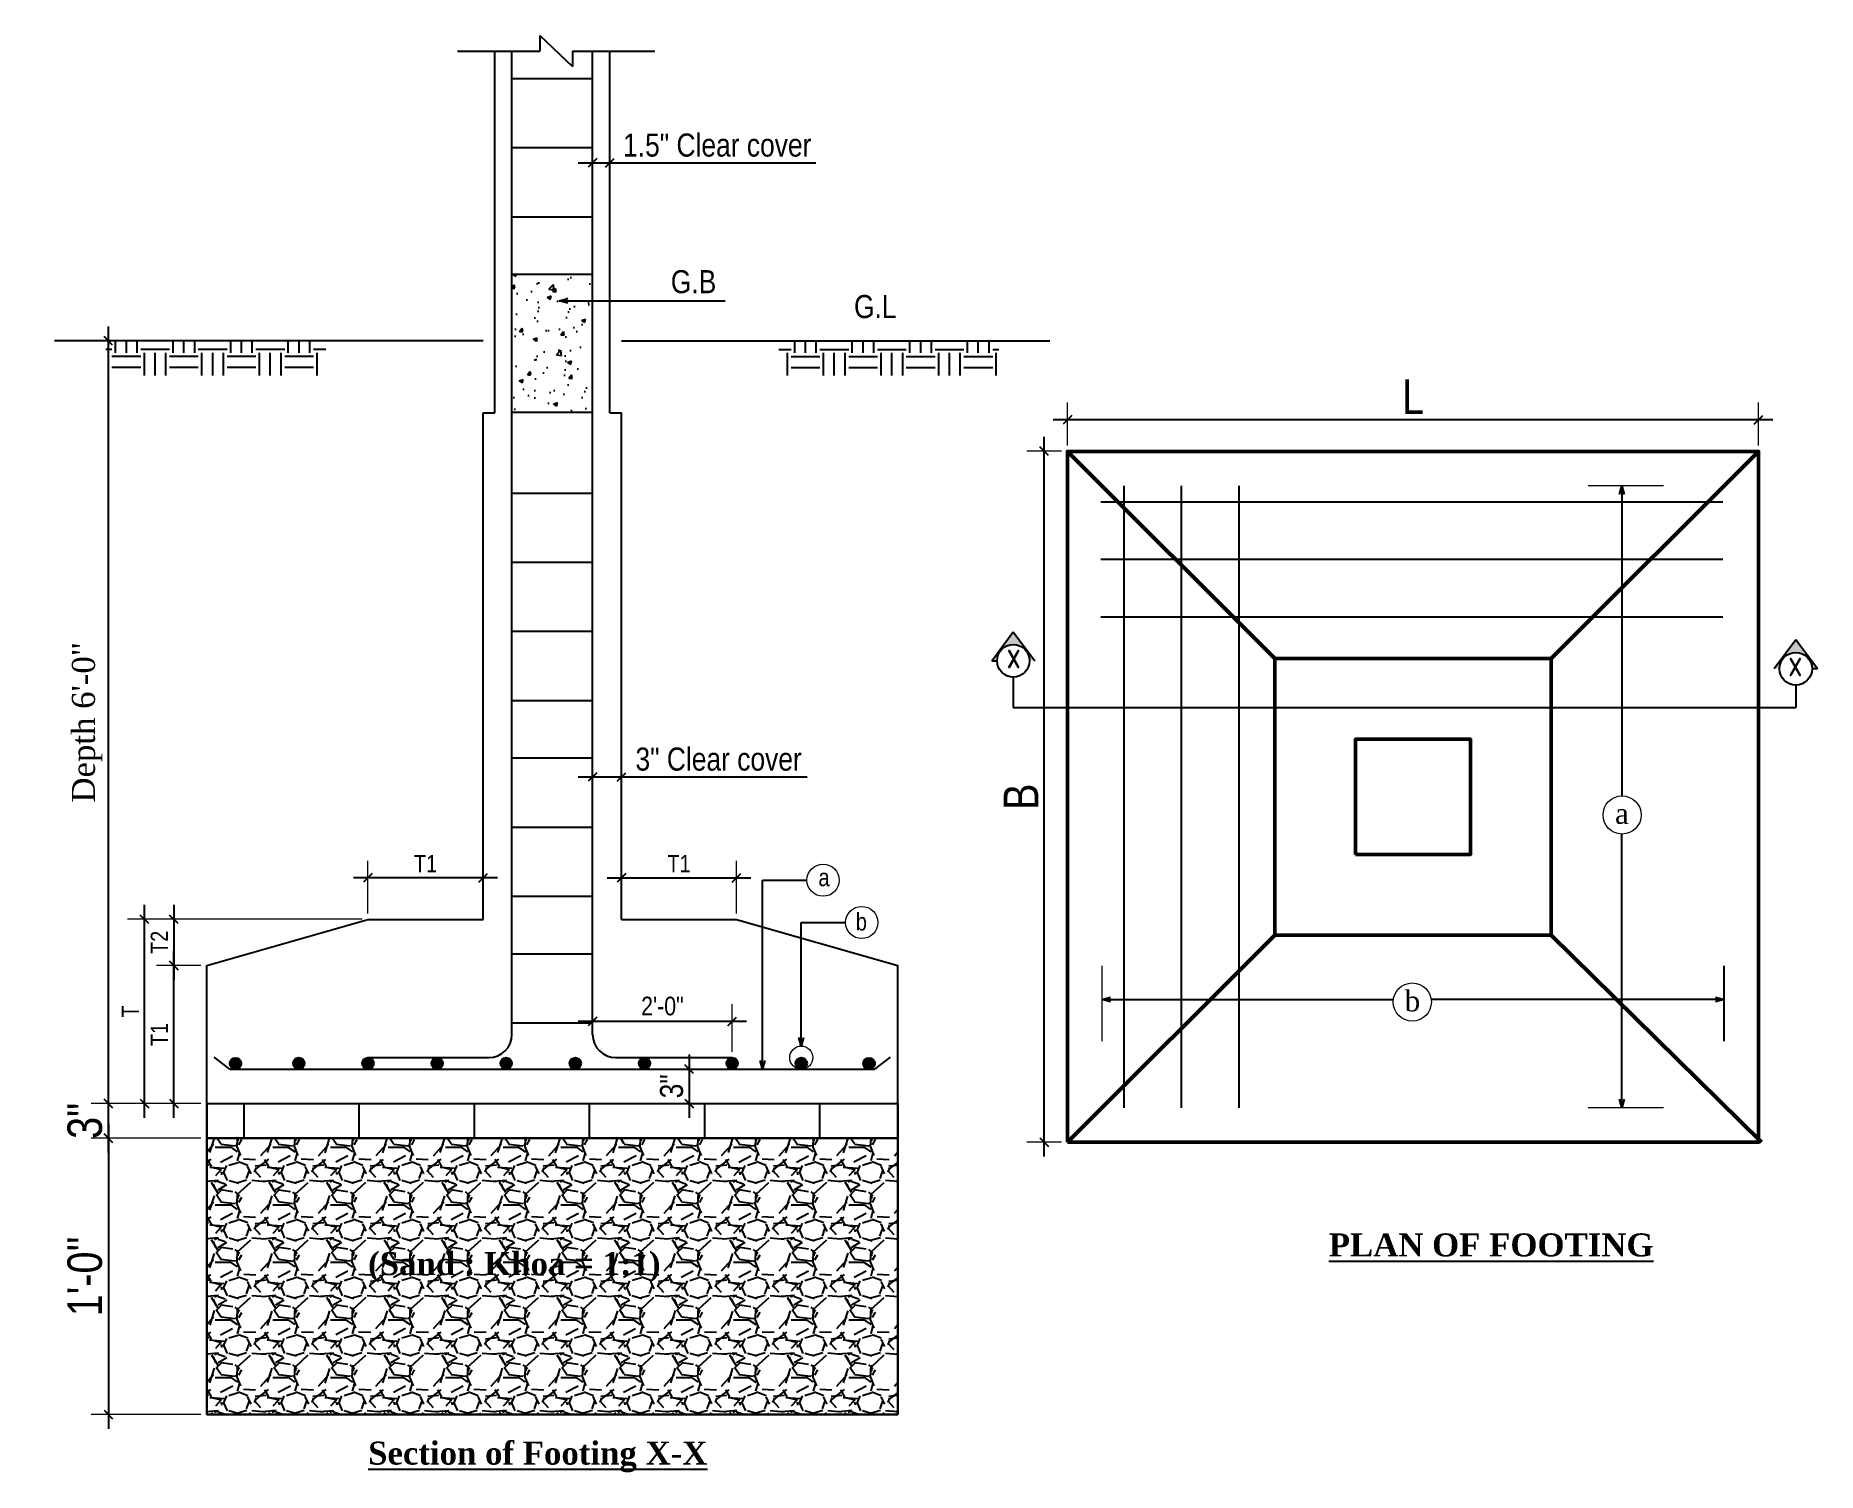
# Model space of a CAD drawing. Header units: inches. Extents: x -4010 to 92088, y -38563 to -1318.
# Drawn here: x 87146.7 to 87301.4, y -34894.1 to -34769.3 of the extents above; entities that cross this region are included whole.
import ezdxf

# ---------------------------------------------------------------- set-up
doc = ezdxf.new("R2010")
doc.units = ezdxf.units.IN
doc.header["$MEASUREMENT"] = 0
doc.header["$PDMODE"] = 99
for name, color, linetype, lineweight in [('Column', 2, 'Continuous', 50), ('DIM', 7, 'Continuous', 15), ('Footing', 250, 'Continuous', 30)]:
    doc.layers.add(name, color=color, linetype=linetype, lineweight=lineweight)
for name, color, linetype in [('con_out1', 2, 'Continuous'), ('Hatch', 3, 'Continuous'), ('Rod', 1, 'Continuous'), ('Tax', 250, 'Continuous'), ('TEX', 7, 'Continuous')]:
    doc.layers.add(name, color=color, linetype=linetype)
doc.styles.add('SECTION', font='romand.shx', dxfattribs={"height": 100})
doc.styles.get("Standard").update_dxf_attribs({"font": 'ARIALN.TTF'})
doc.dimstyles.new('_20', dxfattribs={"dimscale": 0.25, "dimtxt": 7, "dimasz": 5, "dimexe": 6, "dimexo": 2, "dimgap": 2, "dimtad": 1, "dimdec": 1, "dimzin": 3, "dimdsep": 46, "dimlunit": 4, "dimtxsty": 'Standard', "dimblk": 'OBLIQUE', "dimcen": 0, "dimdle": 5, "dimclrt": 7, "dimazin": 0, "dimtfac": 0.0375, "dimtdec": 1, "dimtofl": 0, "dimtmove": 0, "dimatfit": 3, "dimldrblk": 'OPEN30', "dimfxl": 6, "dimtvp": 0.8, "dimtolj": 1, "dimtzin": 0, "dimlwe": -1, "dimarcsym": 0})

msp = doc.modelspace()

# ---------------------------------------------------------------- texts
at = {"layer": 'DIM'}
for s, p in [('a', (87214.705, -34843.164)), ('b', (87217.948, -34847.006))]:
    msp.add_text(s, height=1.519, dxfattribs=at).set_placement(p)
for s, insert, char_height, attachment_point in [('G.B', (87201.892, -34789.669), 2, 1), ('G.L', (87217.793, -34791.828), 2, 1), ('\\A1;{\\fTimes New Roman|b0|i0|c0|p18;a}', (87284.46, -34836.864), 1.8, 5), ('{\\fTimes New Roman|b0|i0|c0|p18;b}', (87266.27, -34853.138), 1.8, 5)]:
    msp.add_mtext(s, dxfattribs=dict(at, insert=insert, char_height=char_height, attachment_point=attachment_point))
at = {"layer": 'TEX', "char_height": 1.5, "style": 'SECTION'}
for insert, attachment_point in [((87231.023, -34822.686), 1), ((87300.15, -34823.381), 3)]:
    msp.add_mtext('X', dxfattribs=dict(at, insert=insert, attachment_point=attachment_point))
at = {"layer": 'TEX', "char_height": 2, "width": 81.96997, "attachment_point": 1}
for s, insert in [('\\pt18;{\\fTimes New Roman|b1|i0|c0|p18;\\LPLAN OF FOOTING}', (87259.004, -34873.312)), ('{\\fTimes New Roman|b1|i0|c0|p18;(Sand : Khoa = 1:1)}', (87175.613, -34874.936)), ('{\\fTimes New Roman|b1|i0|c0|p18;\\LSection of Footing X-X}', (87175.613, -34891.391))]:
    msp.add_mtext(s, dxfattribs=dict(at, insert=insert))

# ---------------------------------------------------------------- blocks, each defined once
blk = doc.blocks.new('_Oblique')
at = {"color": 0, "linetype": 'ByBlock', "lineweight": -2}
blk.add_line((-0.5, -0.5), (0.5, 0.5), dxfattribs=at)
blk = doc.blocks.new('_Open30')
at = {"color": 0, "linetype": 'ByBlock', "lineweight": -2}
for p, q in [((-1, 0.27), (0, 0)), ((0, 0), (-1, -0.27)), ((0, 0), (-1, 0))]:
    blk.add_line(p, q, dxfattribs=at)
blk = doc.blocks.new('*D1321')
at = {"layer": 'Defpoints', "color": 0}
for p in [(87197.6, -34833.68), (87197.6, -34834.75), (87195.1, -34838.06)]:
    blk.add_point(p, dxfattribs=at)
at = {"layer": 'DIM', "color": 0}
for p, q in [((87195.1, -34837.56), (87195.1, -34832.18)), ((87197.6, -34834.25), (87197.6, -34832.18))]:
    blk.add_line(p, q, dxfattribs=at)
at = {"layer": 'DIM', "color": 0, "lineweight": -2}
for p, q in [((87193.85, -34833.68), (87197.6, -34833.68)), ((87197.6, -34833.68), (87213.73, -34833.68))]:
    blk.add_line(p, q, dxfattribs=at)
at = {"layer": 'DIM', "color": 0, "lineweight": -2, "xscale": 0.75, "yscale": 0.75, "zscale": 0.75, "rotation": 180}
blk.add_blockref('_Oblique', (87195.1, -34833.68), dxfattribs=at)
at = {"layer": 'DIM', "color": 0, "lineweight": -2, "xscale": 0.75, "yscale": 0.75, "zscale": 0.75}
blk.add_blockref('_Oblique', (87197.6, -34833.68), dxfattribs=at)
at = {"layer": 'DIM', "color": 7, "insert": (87206.04, -34832.14), "char_height": 3, "attachment_point": 5}
blk.add_mtext('\\A1;{\\H0.6667x;\\C7;3" Clear cover}', dxfattribs=at)
blk = doc.blocks.new('*D1258')
at = {"layer": 'Defpoints', "color": 0}
for p in [(87196.6, -34780.36), (87195.1, -34781.43), (87196.6, -34781.74)]:
    blk.add_point(p, dxfattribs=at)
at = {"layer": 'DIM', "color": 0}
for p, q in [((87195.1, -34780.93), (87195.1, -34778.86)), ((87196.6, -34781.24), (87196.6, -34778.86))]:
    blk.add_line(p, q, dxfattribs=at)
at = {"layer": 'DIM', "color": 0, "lineweight": -2}
for p, q in [((87193.85, -34780.36), (87196.6, -34780.36)), ((87196.6, -34780.36), (87214.49, -34780.36))]:
    blk.add_line(p, q, dxfattribs=at)
at = {"layer": 'DIM', "color": 0, "lineweight": -2, "xscale": 0.75, "yscale": 0.75, "zscale": 0.75, "rotation": 180}
blk.add_blockref('_Oblique', (87195.1, -34780.36), dxfattribs=at)
at = {"layer": 'DIM', "color": 0, "lineweight": -2, "xscale": 0.75, "yscale": 0.75, "zscale": 0.75}
blk.add_blockref('_Oblique', (87196.6, -34780.36), dxfattribs=at)
at = {"layer": 'DIM', "color": 7, "insert": (87205.92, -34778.82), "char_height": 3, "attachment_point": 5}
blk.add_mtext('\\A1;{\\H0.6667x;\\C7;1.5" Clear cover}', dxfattribs=at)
blk = doc.blocks.new('*D1322')
at = {"layer": 'Defpoints', "color": 0}
for p in [(87153.06, -34795.81), (87179.28, -34795.81), (87161.6, -34862.04)]:
    blk.add_point(p, dxfattribs=at)
at = {"layer": 'DIM', "color": 0, "lineweight": -2}
blk.add_line((87153.06, -34863.29), (87153.06, -34794.56), dxfattribs=at)
at = {"layer": 'DIM', "color": 0}
for p, q in [((87178.78, -34795.81), (87151.56, -34795.81)), ((87161.1, -34862.04), (87151.56, -34862.04))]:
    blk.add_line(p, q, dxfattribs=at)
at = {"layer": 'DIM', "color": 0, "lineweight": -2, "xscale": 0.75, "yscale": 0.75, "zscale": 0.75}
for p, rotation in [((87153.06, -34795.81), 90), ((87153.06, -34862.04), 270)]:
    blk.add_blockref('_Oblique', p, dxfattribs=dict(at, rotation=rotation))
at = {"layer": 'DIM', "color": 7, "insert": (87151.22, -34828.93), "char_height": 3, "attachment_point": 5, "rotation": 90}
blk.add_mtext('\\A1;{\\fTimes New Roman|b0|i0|c0|p18;\\H0.6667x;\\C256;Depth 6\'-0"}', dxfattribs=at)
blk = doc.blocks.new('*D1323')
at = {"layer": 'Defpoints', "color": 0}
for p in [(87202.1, -34859.04), (87202.16, -34862.04), (87203.48, -34862.04)]:
    blk.add_point(p, dxfattribs=at)
at = {"layer": 'DIM', "color": 0, "lineweight": -2}
blk.add_line((87203.48, -34857.79), (87203.48, -34863.29), dxfattribs=at)
at = {"layer": 'DIM', "color": 0}
for p, q in [((87202.6, -34859.04), (87204.98, -34859.04)), ((87202.66, -34862.04), (87204.98, -34862.04))]:
    blk.add_line(p, q, dxfattribs=at)
at = {"layer": 'DIM', "color": 0, "lineweight": -2, "xscale": 0.75, "yscale": 0.75, "zscale": 0.75}
for p, rotation in [((87203.48, -34859.04), 90), ((87203.48, -34862.04), 270)]:
    blk.add_blockref('_Oblique', p, dxfattribs=dict(at, rotation=rotation))
at = {"layer": 'DIM', "color": 7, "insert": (87201.96, -34860.54), "char_height": 3, "attachment_point": 5, "rotation": 90}
blk.add_mtext('\\A1;{\\H0.6667x;\\C7;3"}', dxfattribs=at)
blk = doc.blocks.new('*D1324')
at = {"layer": 'Defpoints', "color": 0}
for p in [(87175.6, -34842.45), (87175.6, -34846.04), (87185.6, -34846.04)]:
    blk.add_point(p, dxfattribs=at)
at = {"layer": 'DIM', "color": 0}
for p, q in [((87175.6, -34845.54), (87175.6, -34840.95)), ((87185.6, -34845.54), (87185.6, -34840.95))]:
    blk.add_line(p, q, dxfattribs=at)
at = {"layer": 'DIM', "color": 0, "lineweight": -2}
blk.add_line((87186.85, -34842.45), (87174.35, -34842.45), dxfattribs=at)
at = {"layer": 'DIM', "color": 0, "lineweight": -2, "xscale": 0.75, "yscale": 0.75, "zscale": 0.75, "rotation": 180}
blk.add_blockref('_Oblique', (87175.6, -34842.45), dxfattribs=at)
at = {"layer": 'DIM', "color": 0, "lineweight": -2, "xscale": 0.75, "yscale": 0.75, "zscale": 0.75}
blk.add_blockref('_Oblique', (87185.6, -34842.45), dxfattribs=at)
at = {"layer": 'DIM', "color": 7, "insert": (87180.6, -34841.2), "char_height": 3, "attachment_point": 5}
blk.add_mtext('\\A1;{\\H0.5x;\\C7;T1}', dxfattribs=at)
blk = doc.blocks.new('*D1325')
at = {"layer": 'Defpoints', "color": 0}
for p in [(87207.6, -34842.45), (87197.6, -34846.04), (87207.6, -34846.04)]:
    blk.add_point(p, dxfattribs=at)
at = {"layer": 'DIM', "color": 0}
for p, q in [((87197.6, -34845.54), (87197.6, -34840.95)), ((87207.6, -34845.54), (87207.6, -34840.95))]:
    blk.add_line(p, q, dxfattribs=at)
at = {"layer": 'DIM', "color": 0, "lineweight": -2}
blk.add_line((87196.35, -34842.45), (87208.85, -34842.45), dxfattribs=at)
at = {"layer": 'DIM', "color": 0, "lineweight": -2, "xscale": 0.75, "yscale": 0.75, "zscale": 0.75, "rotation": 180}
blk.add_blockref('_Oblique', (87197.6, -34842.45), dxfattribs=at)
at = {"layer": 'DIM', "color": 0, "lineweight": -2, "xscale": 0.75, "yscale": 0.75, "zscale": 0.75}
blk.add_blockref('_Oblique', (87207.6, -34842.45), dxfattribs=at)
at = {"layer": 'DIM', "color": 7, "insert": (87202.6, -34841.2), "char_height": 3, "attachment_point": 5}
blk.add_mtext('\\A1;{\\H0.5x;\\C7;T1}', dxfattribs=at)
blk = doc.blocks.new('*D1326')
at = {"layer": 'Defpoints', "color": 0}
for p in [(87158.74, -34850.04), (87161.6, -34850.04), (87161.35, -34862.04)]:
    blk.add_point(p, dxfattribs=at)
at = {"layer": 'DIM', "color": 0, "lineweight": -2}
blk.add_line((87158.74, -34863.29), (87158.74, -34848.79), dxfattribs=at)
at = {"layer": 'DIM', "color": 0}
for p, q in [((87161.1, -34850.04), (87157.24, -34850.04)), ((87160.85, -34862.04), (87157.24, -34862.04))]:
    blk.add_line(p, q, dxfattribs=at)
at = {"layer": 'DIM', "color": 0, "lineweight": -2, "xscale": 0.75, "yscale": 0.75, "zscale": 0.75}
for p, rotation in [((87158.74, -34850.04), 90), ((87158.74, -34862.04), 270)]:
    blk.add_blockref('_Oblique', p, dxfattribs=dict(at, rotation=rotation))
at = {"layer": 'DIM', "color": 7, "insert": (87157.49, -34856.04), "char_height": 3, "attachment_point": 5, "rotation": 90}
blk.add_mtext('\\A1;{\\H0.5x;\\C7;T1}', dxfattribs=at)
blk = doc.blocks.new('*D1327')
at = {"layer": 'Defpoints', "color": 0}
for p in [(87175.6, -34846.04), (87158.74, -34850.04), (87161.6, -34850.04)]:
    blk.add_point(p, dxfattribs=at)
at = {"layer": 'DIM', "color": 0, "lineweight": -2}
blk.add_line((87158.74, -34844.79), (87158.74, -34851.29), dxfattribs=at)
at = {"layer": 'DIM', "color": 0}
for p, q in [((87175.1, -34846.04), (87157.24, -34846.04)), ((87161.1, -34850.04), (87157.24, -34850.04))]:
    blk.add_line(p, q, dxfattribs=at)
at = {"layer": 'DIM', "color": 0, "lineweight": -2, "xscale": 0.75, "yscale": 0.75, "zscale": 0.75}
for p, rotation in [((87158.74, -34846.04), 90), ((87158.74, -34850.04), 270)]:
    blk.add_blockref('_Oblique', p, dxfattribs=dict(at, rotation=rotation))
at = {"layer": 'DIM', "color": 7, "insert": (87157.49, -34848.04), "char_height": 3, "attachment_point": 5, "rotation": 90}
blk.add_mtext('\\A1;{\\H0.5x;\\C7;T2}', dxfattribs=at)
blk = doc.blocks.new('*D1328')
at = {"layer": 'Defpoints', "color": 0}
for p in [(87156.21, -34846.04), (87175.6, -34846.04), (87161.6, -34862.04)]:
    blk.add_point(p, dxfattribs=at)
at = {"layer": 'DIM', "color": 0, "lineweight": -2}
blk.add_line((87156.21, -34863.29), (87156.21, -34844.79), dxfattribs=at)
at = {"layer": 'DIM', "color": 0}
for p, q in [((87175.1, -34846.04), (87154.71, -34846.04)), ((87161.1, -34862.04), (87154.71, -34862.04))]:
    blk.add_line(p, q, dxfattribs=at)
at = {"layer": 'DIM', "color": 0, "lineweight": -2, "xscale": 0.75, "yscale": 0.75, "zscale": 0.75}
for p, rotation in [((87156.21, -34846.04), 90), ((87156.21, -34862.04), 270)]:
    blk.add_blockref('_Oblique', p, dxfattribs=dict(at, rotation=rotation))
at = {"layer": 'DIM', "color": 7, "insert": (87154.96, -34854.04), "char_height": 3, "attachment_point": 5, "rotation": 90}
blk.add_mtext('\\A1;{\\H0.5x;\\C7;T}', dxfattribs=at)
blk = doc.blocks.new('*D1329')
at = {"layer": 'Defpoints', "color": 0}
for p in [(87195.1, -34854.91), (87195.1, -34855.06), (87207.21, -34858.04)]:
    blk.add_point(p, dxfattribs=at)
at = {"layer": 'DIM', "color": 0}
for p, q in [((87195.1, -34854.56), (87195.1, -34853.41)), ((87207.21, -34857.54), (87207.21, -34853.41))]:
    blk.add_line(p, q, dxfattribs=at)
at = {"layer": 'DIM', "color": 0, "lineweight": -2}
blk.add_line((87208.46, -34854.91), (87193.85, -34854.91), dxfattribs=at)
at = {"layer": 'DIM', "color": 0, "lineweight": -2, "xscale": 0.75, "yscale": 0.75, "zscale": 0.75, "rotation": 180}
blk.add_blockref('_Oblique', (87195.1, -34854.91), dxfattribs=at)
at = {"layer": 'DIM', "color": 0, "lineweight": -2, "xscale": 0.75, "yscale": 0.75, "zscale": 0.75}
blk.add_blockref('_Oblique', (87207.21, -34854.91), dxfattribs=at)
at = {"layer": 'DIM', "color": 7, "insert": (87201.16, -34853.58), "char_height": 3, "attachment_point": 5}
blk.add_mtext('\\A1;{\\H0.54x;\\C7;2\'-0"}', dxfattribs=at)
blk = doc.blocks.new('*D1259')
at = {"layer": 'Defpoints', "color": 0}
for p in [(87153.06, -34862.04), (87161.35, -34862.04), (87161.6, -34865.04)]:
    blk.add_point(p, dxfattribs=at)
at = {"layer": 'DIM', "color": 0, "lineweight": -2}
blk.add_line((87153.06, -34866.29), (87153.06, -34860.79), dxfattribs=at)
at = {"layer": 'DIM', "color": 0}
for p, q in [((87160.85, -34862.04), (87151.56, -34862.04)), ((87161.1, -34865.04), (87151.56, -34865.04))]:
    blk.add_line(p, q, dxfattribs=at)
at = {"layer": 'DIM', "color": 0, "lineweight": -2, "xscale": 0.75, "yscale": 0.75, "zscale": 0.75}
for p, rotation in [((87153.06, -34862.04), 90), ((87153.06, -34865.04), 270)]:
    blk.add_blockref('_Oblique', p, dxfattribs=dict(at, rotation=rotation))
at = {"layer": 'DIM', "color": 7, "insert": (87151.03, -34863.54), "char_height": 3, "attachment_point": 5, "rotation": 90}
blk.add_mtext('\\A1;{\\C7;3"}', dxfattribs=at)
blk = doc.blocks.new('*D1330')
at = {"layer": 'Defpoints', "color": 0}
for p in [(87236.32, -34802.66), (87236.32, -34805.4), (87296.32, -34805.4)]:
    blk.add_point(p, dxfattribs=at)
at = {"layer": 'DIM', "color": 0}
for p, q in [((87236.32, -34804.9), (87236.32, -34801.16)), ((87296.32, -34804.9), (87296.32, -34801.16))]:
    blk.add_line(p, q, dxfattribs=at)
at = {"layer": 'DIM', "color": 0, "lineweight": -2}
blk.add_line((87297.57, -34802.66), (87235.07, -34802.66), dxfattribs=at)
at = {"layer": 'DIM', "color": 0, "lineweight": -2, "xscale": 0.75, "yscale": 0.75, "zscale": 0.75, "rotation": 180}
blk.add_blockref('_Oblique', (87236.32, -34802.66), dxfattribs=at)
at = {"layer": 'DIM', "color": 0, "lineweight": -2, "xscale": 0.75, "yscale": 0.75, "zscale": 0.75}
blk.add_blockref('_Oblique', (87296.32, -34802.66), dxfattribs=at)
at = {"layer": 'DIM', "color": 7, "insert": (87266.32, -34800.66), "char_height": 3, "attachment_point": 5}
blk.add_mtext('\\A1;{\\C7;L}', dxfattribs=at)
blk = doc.blocks.new('*D1331')
at = {"layer": 'Defpoints', "color": 0}
for p in [(87234.29, -34805.4), (87236.32, -34805.4), (87236.32, -34865.4)]:
    blk.add_point(p, dxfattribs=at)
at = {"layer": 'DIM', "color": 0}
for p, q in [((87235.82, -34805.4), (87232.79, -34805.4)), ((87235.82, -34865.4), (87232.79, -34865.4))]:
    blk.add_line(p, q, dxfattribs=at)
at = {"layer": 'DIM', "color": 0, "lineweight": -2}
blk.add_line((87234.29, -34866.65), (87234.29, -34804.15), dxfattribs=at)
at = {"layer": 'DIM', "color": 0, "lineweight": -2, "xscale": 0.75, "yscale": 0.75, "zscale": 0.75}
for p, rotation in [((87234.29, -34805.4), 90), ((87234.29, -34865.4), 270)]:
    blk.add_blockref('_Oblique', p, dxfattribs=dict(at, rotation=rotation))
at = {"layer": 'DIM', "color": 7, "insert": (87232.29, -34835.4), "char_height": 3, "attachment_point": 5, "rotation": 90}
blk.add_mtext('\\A1;{\\C7;B}', dxfattribs=at)
blk = doc.blocks.new('*D1332')
at = {"layer": 'Defpoints', "color": 0}
for p in [(87161.6, -34865.04), (87153.06, -34889.04), (87161.6, -34889.04)]:
    blk.add_point(p, dxfattribs=at)
at = {"layer": 'DIM', "color": 0, "lineweight": -2}
blk.add_line((87153.06, -34863.79), (87153.06, -34890.29), dxfattribs=at)
at = {"layer": 'DIM', "color": 0}
for p, q in [((87161.1, -34865.04), (87151.56, -34865.04)), ((87161.1, -34889.04), (87151.56, -34889.04))]:
    blk.add_line(p, q, dxfattribs=at)
at = {"layer": 'DIM', "color": 0, "lineweight": -2, "xscale": 0.75, "yscale": 0.75, "zscale": 0.75}
for p, rotation in [((87153.06, -34865.04), 90), ((87153.06, -34889.04), 270)]:
    blk.add_blockref('_Oblique', p, dxfattribs=dict(at, rotation=rotation))
at = {"layer": 'DIM', "color": 7, "insert": (87151.03, -34877.04), "char_height": 3, "attachment_point": 5, "rotation": 90}
blk.add_mtext("\\A1;1'-0''", dxfattribs=at)

# ---------------------------------------------------------------- dimensions: what is measured, and where the dimension line sits
at = {"layer": 'DIM'}
for base, p1, p2, text, picture, middle in [((87196.601, -34780.358), (87195.101, -34781.432), (87196.601, -34781.736), '{\\H0.6667x;\\C7;1.5" Clear cover}', '*D1258', (87205.919, -34778.824)), ((87236.324, -34802.662), (87296.324, -34805.404), (87236.324, -34805.404), '{\\C7;L}', '*D1330', (87266.324, -34800.662)), ((87197.601, -34833.678), (87195.101, -34838.059), (87197.601, -34834.752), '{\\H0.6667x;\\C7;3" Clear cover}', '*D1321', (87206.04, -34832.143)), ((87207.601, -34842.454), (87197.601, -34846.045), (87207.601, -34846.045), '{\\H0.5x;\\C7;T1}', '*D1325', (87202.601, -34841.201)), ((87195.101, -34854.907), (87207.213, -34858.045), (87195.101, -34855.059), '{\\H0.54x;\\C7;2\'-0"}', '*D1329', (87201.157, -34853.58))]:
    dim = msp.add_linear_dim(base=base, p1=p1, p2=p2, text=text, dimstyle='_20', override={"dimtxt": 12, "dimasz": 3}, dxfattribs=at)
    dim.commit()
    dim.dimension.update_dxf_attribs({"geometry": picture, "text_midpoint": middle})
for base, p1, p2, text, picture, middle in [((87153.062, -34795.806), (87161.601, -34862.045), (87179.283, -34795.806), '{\\fTimes New Roman|b0|i0|c0|p18;\\H0.6667x;\\C256;Depth 6\'-0"}', '*D1322', (87153.062, -34828.926)), ((87153.062, -34862.045), (87161.601, -34865.045), (87161.351, -34862.045), '{\\C7;<>}', '*D1259', (87153.062, -34863.545))]:
    dim = msp.add_linear_dim(base=base, p1=p1, p2=p2, angle=90, text=text, dimstyle='_20', override={"dimtxt": 12, "dimasz": 3}, dxfattribs=at)
    dim.commit()
    dim.dimension.update_dxf_attribs({"geometry": picture, "text_midpoint": middle, "dimtype": 160})
for base, p1, p2, text, picture, middle in [((87234.29, -34805.404), (87236.324, -34865.404), (87236.324, -34805.404), '{\\C7;B}', '*D1331', (87232.29, -34835.404)), ((87156.207, -34846.045), (87161.601, -34862.045), (87175.601, -34846.045), '{\\H0.5x;\\C7;T}', '*D1328', (87154.957, -34854.045)), ((87158.741, -34850.045), (87175.601, -34846.045), (87161.601, -34850.045), '{\\H0.5x;\\C7;T2}', '*D1327', (87157.488, -34848.045)), ((87158.741, -34850.045), (87161.351, -34862.045), (87161.601, -34850.045), '{\\H0.5x;\\C7;T1}', '*D1326', (87157.488, -34856.045)), ((87203.484, -34862.045), (87202.1, -34859.045), (87202.155, -34862.045), '{\\H0.6667x;\\C7;<>}', '*D1323', (87201.963, -34860.545)), ((87153.062, -34889.045), (87161.601, -34865.045), (87161.601, -34889.045), "1'-0''", '*D1332', (87151.031, -34877.045))]:
    dim = msp.add_linear_dim(base=base, p1=p1, p2=p2, angle=90, text=text, dimstyle='_20', override={"dimtxt": 12, "dimasz": 3}, dxfattribs=at)
    dim.commit()
    dim.dimension.update_dxf_attribs({"geometry": picture, "text_midpoint": middle})
dim = msp.add_linear_dim(base=(87175.601, -34842.454), p1=(87185.601, -34846.045), p2=(87175.601, -34846.045), text='{\\H0.5x;\\C7;T1}', dimstyle='_20', override={"dimtxt": 12, "dimasz": 3}, dxfattribs=at)
dim.commit()
dim.dimension.update_dxf_attribs({"geometry": '*D1324', "text_midpoint": (87180.601, -34842.454), "dimtype": 160})

# ---------------------------------------------------------------- hatches: boundary and pattern name
at = {"layer": 'Hatch'}
h = msp.add_hatch(dxfattribs=at)
h.set_pattern_fill('AR-CONC', color=256, scale=0.5, style=0)
h.set_pattern_definition([(50, (87109.8316, -34902.7886), (3.5863, -0.31376), [0.375, -4.125]), (355, (87109.8316, -34902.7886), (-0.69376, 3.76096), [0.3, -3.3]), (100.4514, (87110.1305, -34902.8148), (2.89255, 3.4472), [0.3187, -3.50571]), (46.1842, (87109.8316, -34901.7886), (5.3362, -0.8276), [0.5625, -6.1875]), (96.6356, (87110.2763, -34901.8576), (4.67331, 4.87059), [0.47805, -5.25856]), (351.184, (87109.8316, -34901.7886), (4.6733, 4.8706), [0.45, -4.95]), (21, (87110.3316, -34902.0386), (2.984535, -2.013094), [0.375, -4.125]), (326, (87110.3316, -34902.0386), (1.21658, 3.62575), [0.3, -3.3]), (71.4514, (87110.5804, -34902.2064), (4.20111, 1.61265), [0.3187, -3.50571]), (37.5, (87109.8316, -34902.7886), (0.060799, 1.664469), [0, -3.26, 0, -3.35, 0, -3.3125]), (7.5, (87109.8316, -34902.7886), (1.315348, 1.972059), [0, -1.91, 0, -3.185, 0, -1.2625]), (327.5, (87108.7166, -34902.7886), (2.669112, -0.112774), [0, -1.25, 0, -3.9, 0, -5.175]), (317.5, (87108.2166, -34902.7886), (2.91593, 0.500525), [0, -1.625, 0, -2.59, 0, -3.675])])
h.paths.add_polyline_path([(87188.101, -34802.042), (87195.101, -34802.042), (87195.101, -34790.042), (87188.101, -34790.042)])
h = msp.add_hatch(dxfattribs=at)
h.set_pattern_fill('EARTH', color=256, scale=10, style=0)
h.set_pattern_definition([(180, (87273.3696, -34896.55), (-2.5, 2.5), [2.5, -2.5]), (180, (87273.3696, -34895.6125), (-2.5, 2.5), [2.5, -2.5]), (180, (87273.3696, -34894.675), (-2.5, 2.5), [2.5, -2.5]), (90, (87273.0571, -34894.3625), (2.5, 2.5), [2.5, -2.5]), (90, (87272.1196, -34894.3625), (2.5, 2.5), [2.5, -2.5]), (90, (87271.1821, -34894.3625), (2.5, 2.5), [2.5, -2.5])])
h.paths.add_polyline_path([(87152.831, -34795.806), (87171.933, -34795.806), (87171.933, -34798.806), (87152.831, -34798.806)])
h = msp.add_hatch(dxfattribs=at)
h.set_pattern_fill('EARTH', color=256, scale=10, style=0)
h.set_pattern_definition([(0, (87109.8316, -34896.55), (2.5, 2.5), [2.5, -2.5]), (0, (87109.8316, -34895.6125), (2.5, 2.5), [2.5, -2.5]), (0, (87109.8316, -34894.675), (2.5, 2.5), [2.5, -2.5]), (90, (87110.1441, -34894.3625), (-2.5, 2.5), [2.5, -2.5]), (90, (87111.0816, -34894.3625), (-2.5, 2.5), [2.5, -2.5]), (90, (87112.0191, -34894.3625), (-2.5, 2.5), [2.5, -2.5])])
h.paths.add_polyline_path([(87230.37, -34795.806), (87211.268, -34795.806), (87211.268, -34798.806), (87230.37, -34798.806)])
h = msp.add_hatch(dxfattribs=at)
h.set_pattern_fill('BRICK', color=256, scale=20, style=0)
h.set_pattern_definition([(0, (87109.8316, -34900.7886), (0, 5), []), (90, (87109.832, -34900.789), (-10, 6e-16), [5, -5]), (90, (87114.832, -34900.789), (-10, 6e-16), [-5, 5])])
h.paths.add_polyline_path([(87221.601, -34865.045), (87221.601, -34862.045), (87161.601, -34862.045), (87161.601, -34865.045)])
h = msp.add_hatch(dxfattribs=at)
h.set_pattern_fill('GRAVEL', color=256, scale=5, style=0)
h.set_pattern_definition([(228.0128, (41627.90874, -12718.10338), (-39.9999911608, -45.000006708), [0.67268, -66.59544]), (184.9697, (41627.45874, -12718.60338), (60.0000052576, 4.999956535), [1.15434, -114.279625]), (132.5104, (41626.30874, -12718.70338), (49.9999535917, -55.0000433694), [0.81394, -80.58016]), (267.2737, (41624.35874, -12719.95338), (4.9999800886, 100.0000014749), [1.05119, -104.06779]), (292.8337, (41624.30874, -12721.00338), (-25.0000495272, 59.9999820589), [1.030775, -102.046865]), (357.2737, (41624.70874, -12721.95338), (-100.0000014749, 4.9999800886), [1.05119, -104.06779]), (37.6942, (41625.75874, -12722.00338), (-65.0000367281, -49.9999520258), [1.390145, -137.624245]), (72.2553, (41626.85874, -12721.15338), (35.0000538135, 109.9999811562), [1.31244, -129.931605]), (121.4296, (41627.25874, -12719.90338), (-40.0000411709, 64.9999751825), [1.05475, -104.420365]), (175.2364, (41626.70874, -12719.00338), (55.0000047316, -4.9999576633), [1.20416, -59.003815]), (222.3974, (41625.50874, -12718.90338), (-60.00003675537, -54.99996041007), [1.55724, -154.166875]), (138.8141, (41629.30874, -12720.0034), (-35.000014734, 29.9999865667), [0.531505, -52.61922]), (171.4692, (41628.90874, -12719.65338), (64.9999914241, -10.0000395502), [1.011185, -100.107555]), (225, (41627.9087, -12719.5034), (-6e-16, -5.00000155), [0.707105, -6.36396]), (203.1986, (41627.55874, -12718.9034), (24.999998653, 10.000006626), [0.38079, -37.698075]), (291.8014, (41627.2087, -12719.0534), (-4.999999553, 15.000001365), [0.538515, -26.38731]), (30.9638, (41627.40874, -12719.5534), (14.999990111, 10.000012418), [0.874645, -28.280115]), (161.5651, (41628.1587, -12719.1034), (10.000002173, -4.999992016), [0.632455, -15.178935]), (16.3895, (41624.30874, -12719.05338), (50.000010992, 14.9999635491), [0.886, -87.714225]), (70.3462, (41625.15874, -12718.80338), (-19.9999762369, -55.000010678), [0.743305, -73.58704]), (293.1986, (41628.15874, -12718.1034), (-10.000006626, 24.999998653), [0.761575, -37.31729]), (343.6105, (41628.45874, -12718.80338), (-50.000010992, 14.9999635491), [0.886, -87.714225]), (339.444, (41624.30874, -12722.1534), (-25.000009223, 9.999979982), [0.8544, -41.86562]), (294.7751, (41625.10874, -12722.45338), (-24.9999609462, 55.0000171092), [0.71589, -70.873215]), (66.8014, (41628.20874, -12723.1034), (10.000006626, 24.999998653), [0.761575, -37.31729]), (17.354, (41628.50874, -12722.40338), (-65.0000100955, -19.9999725113), [0.838155, -82.97712]), (69.444, (41625.75874, -12723.1034), (-9.999979982, -25.000009223), [0.4272, -42.29282]), (101.3099, (41627.9087, -12723.1034), (-4.99998816, 20.000003761), [0.25495, -25.240145]), (165.9638, (41627.8587, -12722.8534), (15.00000273, -4.999990287), [1.030775, -19.58475]), (186.009, (41626.85874, -12722.60338), (49.9999987545, 4.9999965874), [0.95525, -94.569615]), (303.6901, (41627.4087, -12720.0034), (-5.000006673, 9.99999779), [0.72111, -17.306645]), (353.1572, (41627.80874, -12720.60338), (84.9999968274, -10.0000399896), [1.25897, -124.637815]), (60.9454, (41629.05874, -12720.7534), (-20.000000136, -35.000001923), [0.51478, -50.96337]), (90, (41629.3087, -12720.3034), (-5, 5), [0.3, -4.7]), (120.2564, (41626.75874, -12722.45338), (19.999974434, -35.0000122793), [0.69462, -68.7676]), (48.0128, (41626.40874, -12721.85338), (39.9999911608, 45.000006708), [1.34536, -65.92276]), (0, (41627.3087, -12720.8534), (5, 5), [1.3, -3.7]), (325.3048, (41628.60874, -12720.85338), (-49.999971295, 35.000043048), [0.79057, -78.26637]), (254.0546, (41629.25874, -12721.3034), (-4.9999994465, -20.000000633), [0.72801, -35.67254]), (207.646, (41629.05874, -12722.00338), (-94.9999790359, -50.00003856585), [1.185325, -117.34737]), (175.4261, (41628.00874, -12722.55338), (-65.00000279156, 4.9999740058), [1.253995, -124.14537])])
h.paths.add_polyline_path([(87161.601, -34865.045), (87161.601, -34889.045), (87221.601, -34889.045), (87221.601, -34865.045)])
h.paths.add_polyline_path([(87175.113, -34874.436), (87200.75, -34874.436), (87200.75, -34878.032), (87175.113, -34878.032)], flags=24)
at = {"layer": 'Rod'}
for points in [[(87164.6, -34858.559, 1), (87163.6, -34858.559, 1)], [(87170.101, -34858.545, 1), (87169.101, -34858.545, 1)], [(87176.101, -34858.545, 1), (87175.101, -34858.545, 1)], [(87182.101, -34858.545, 1), (87181.101, -34858.545, 1)], [(87188.101, -34858.545, 1), (87187.101, -34858.545, 1)], [(87194.101, -34858.545, 1), (87193.101, -34858.545, 1)], [(87200.101, -34858.545, 1), (87199.101, -34858.545, 1)], [(87207.713, -34858.545, 1), (87206.713, -34858.545, 1)], [(87213.713, -34858.545, 1), (87212.713, -34858.545, 1)], [(87219.601, -34858.559, 1), (87218.601, -34858.559, 1)]]:
    msp.add_hatch(color=256, dxfattribs=at).paths.add_polyline_path(points)
at = {"layer": 'TEX'}
for points in [[(87229.747, -34823.585), (87230.21, -34823.585, -1), (87233.035, -34823.585), (87233.497, -34823.585), (87231.622, -34821.085)], [(87299.55, -34821.78), (87297.675, -34824.28), (87298.138, -34824.28, -1), (87300.963, -34824.28), (87301.425, -34824.28)]]:
    msp.add_hatch(color=256, dxfattribs=at).paths.add_polyline_path(points)

# ---------------------------------------------------------------- linework, layer by layer
at = {"layer": 'Column'}
for p, q in [((87254.324, -34823.404), (87236.324, -34805.404)), ((87278.324, -34823.404), (87296.324, -34805.404)), ((87254.324, -34847.404), (87236.324, -34865.404)), ((87278.324, -34847.404), (87296.574, -34865.404))]:
    msp.add_line(p, q, dxfattribs=at)
for points in [[(87236.324, -34865.404), (87296.324, -34865.404), (87296.324, -34805.404), (87236.324, -34805.404)], [(87254.324, -34847.404), (87278.324, -34847.404), (87278.324, -34823.404), (87254.324, -34823.404)], [(87261.324, -34840.404), (87271.324, -34840.404), (87271.324, -34830.404), (87261.324, -34830.404)]]:
    msp.add_lwpolyline(points, close=True, dxfattribs=at)
at = {"layer": 'con_out1'}
for p, q in [((87190.531, -34769.303), (87190.531, -34770.647)), ((87190.531, -34769.303), (87193.345, -34771.99)), ((87183.369, -34770.647), (87190.531, -34770.647)), ((87186.601, -34802.045), (87186.601, -34770.647)), ((87193.345, -34770.647), (87200.506, -34770.647)), ((87193.345, -34770.647), (87193.345, -34771.99)), ((87196.601, -34802.045), (87196.601, -34770.647)), ((87195.101, -34790.042), (87188.101, -34790.042)), ((87185.601, -34846.045), (87185.601, -34802.045)), ((87185.601, -34802.045), (87186.601, -34802.045)), ((87195.101, -34802.042), (87188.101, -34802.042)), ((87196.601, -34802.045), (87197.601, -34802.045)), ((87197.601, -34846.045), (87197.601, -34802.045)), ((87161.601, -34850.045), (87175.601, -34846.045)), ((87175.601, -34846.045), (87185.601, -34846.045)), ((87197.601, -34846.045), (87207.601, -34846.045)), ((87207.601, -34846.045), (87221.601, -34850.045)), ((87161.601, -34862.045), (87161.601, -34850.045)), ((87221.601, -34862.045), (87221.601, -34850.045)), ((87161.601, -34862.045), (87221.601, -34862.045))]:
    msp.add_line(p, q, dxfattribs=at)
at = {"layer": 'DIM'}
for p, q in [((87288.073, -34808.404), (87281.524, -34808.404)), ((87213.213, -34846.316), (87217.063, -34846.316)), ((87239.324, -34856.619), (87239.324, -34850.069)), ((87288.073, -34862.404), (87281.524, -34862.404))]:
    msp.add_line(p, q, dxfattribs=at)
for centre, radius in [((87284.473, -34836.975), 1.657), ((87215.109, -34842.641), 1.398), ((87218.461, -34846.316), 1.398), ((87266.259, -34853.224), 1.657), ((87213.213, -34858.045), 1)]:
    msp.add_circle(centre, radius, dxfattribs=at)
at = {"layer": 'Footing'}
for p, q in [((87161.601, -34862.045), (87161.601, -34889.045)), ((87221.601, -34862.045), (87221.601, -34889.045)), ((87161.601, -34865.045), (87221.601, -34865.045)), ((87161.601, -34889.045), (87221.601, -34889.045))]:
    msp.add_line(p, q, dxfattribs=at)
at = {"layer": 'Hatch'}
for p, q in [((87185.601, -34795.806), (87148.398, -34795.806)), ((87197.601, -34795.806), (87234.803, -34795.806))]:
    msp.add_line(p, q, dxfattribs=at)
at = {"layer": 'Rod'}
for p, q in [((87188.101, -34856.045), (87188.101, -34770.647)), ((87195.101, -34856.045), (87195.101, -34770.647)), ((87195.101, -34773.059), (87188.101, -34773.059)), ((87195.101, -34779.059), (87188.101, -34779.059)), ((87195.101, -34785.059), (87188.101, -34785.059)), ((87241.208, -34808.404), (87241.208, -34862.404)), ((87246.208, -34808.404), (87246.208, -34862.404)), ((87251.208, -34808.404), (87251.208, -34862.404)), ((87195.101, -34809.059), (87188.101, -34809.059)), ((87239.208, -34809.777), (87293.208, -34809.777)), ((87239.208, -34814.777), (87293.208, -34814.777)), ((87195.101, -34815.059), (87188.101, -34815.059)), ((87239.208, -34819.777), (87293.208, -34819.777)), ((87195.101, -34821.059), (87188.101, -34821.059)), ((87195.101, -34827.059), (87188.101, -34827.059)), ((87195.101, -34827.059), (87188.101, -34827.059)), ((87195.101, -34832.059), (87188.101, -34832.059)), ((87195.101, -34838.059), (87188.101, -34838.059)), ((87195.101, -34844.059), (87188.101, -34844.059)), ((87195.101, -34849.059), (87188.101, -34849.059)), ((87195.101, -34855.059), (87188.101, -34855.059)), ((87163.601, -34859.045), (87162.254, -34858.012)), ((87175.601, -34858.045), (87186.101, -34858.045)), ((87197.101, -34858.045), (87207.213, -34858.045)), ((87219.601, -34859.045), (87220.947, -34858.012)), ((87163.601, -34859.045), (87219.601, -34859.045))]:
    msp.add_line(p, q, dxfattribs=at)
for centre in [(87164.1, -34858.559), (87169.601, -34858.545), (87175.601, -34858.545), (87181.601, -34858.545), (87187.601, -34858.545), (87193.601, -34858.545), (87199.601, -34858.545), (87207.213, -34858.545), (87213.213, -34858.545), (87219.101, -34858.559)]:
    msp.add_circle(centre, 0.5, dxfattribs=at)
for centre, start, end in [((87186.101, -34856.045), 270, 0), ((87197.101, -34856.045), 180, 270)]:
    msp.add_arc(centre, 2, start, end, dxfattribs=at)
at = {"layer": 'Tax'}
for p, q in [((87293.324, -34856.619), (87293.324, -34850.069)), ((87239.324, -34853.004), (87264.616, -34853.004)), ((87293.324, -34853.004), (87267.901, -34853.004))]:
    msp.add_line(p, q, dxfattribs=at)
at = {"layer": 'TEX'}
for p, q in [((87229.747, -34823.585), (87231.622, -34821.085)), ((87231.622, -34821.085), (87233.497, -34823.585)), ((87299.55, -34821.78), (87297.675, -34824.28)), ((87301.425, -34824.28), (87299.55, -34821.78)), ((87229.747, -34823.585), (87230.21, -34823.585)), ((87231.622, -34824.998), (87231.622, -34827.647)), ((87301.425, -34824.28), (87300.963, -34824.28)), ((87299.55, -34825.693), (87299.55, -34827.647)), ((87231.622, -34827.647), (87299.55, -34827.647))]:
    msp.add_line(p, q, dxfattribs=at)
for centre in [(87231.622, -34823.585), (87299.55, -34824.28)]:
    msp.add_circle(centre, 1.413, dxfattribs=at)

msp.set_redraw_order([(e.dxf.handle, doc.entitydb.next_handle()) for e in msp.query("TEXT MTEXT ATTDEF DIMENSION ARC_DIMENSION")])  # texts and dimensions are drawn at this point

# ---------------------------------------------------------------- leaders
at = {"layer": 'DIM', "annotation_type": 0, "has_hookline": 1, "hookline_direction": 0, "text_width": 4.575}
msp.add_leader([(87192.205, -34792.328), (87201.532, -34792.328)], dimstyle='_20', override={"dimtxt": 12, "dimasz": 3}, dxfattribs=at)
at = {"layer": 'DIM'}
for points in [[(87284.458, -34808.404), (87284.453, -34835.318)], [(87284.459, -34862.404), (87284.459, -34838.632)], [(87209.861, -34859.045), (87209.861, -34842.641), (87213.711, -34842.641)], [(87213.213, -34857.045), (87213.213, -34846.316), (87217.063, -34846.316)], [(87239.324, -34853.004), (87264.616, -34853.004)], [(87293.324, -34853.004), (87267.901, -34853.004)]]:
    msp.add_leader(points, dimstyle='_20', override={"dimtxt": 12, "dimasz": 3}, dxfattribs=at)

doc.saveas('drawing.dxf')
